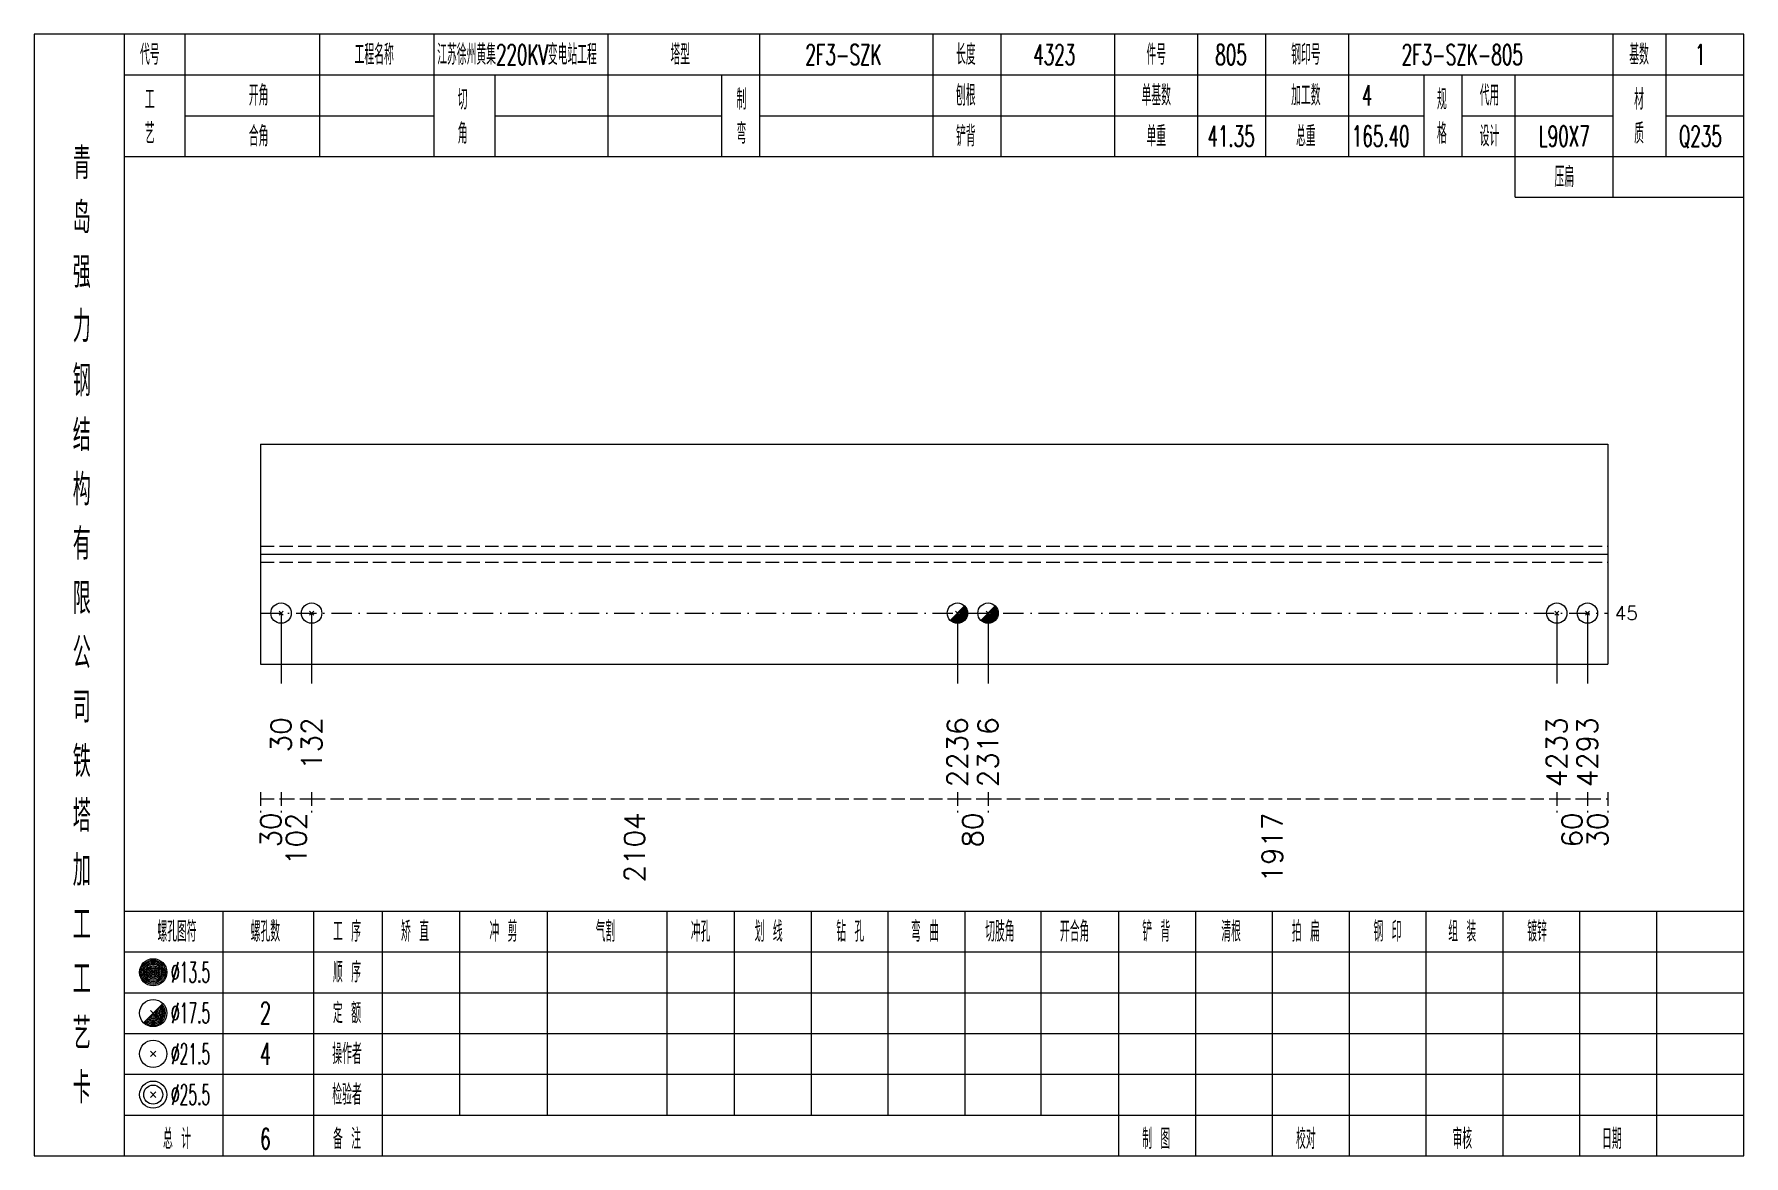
# Model space of a CAD drawing. Extents: x 0 to 4623, y -1159 to 4890.
# Drawn here: x 3114 to 3365.4, y 1575 to 1740 of the extents above; entities that cross this region are included whole.
import ezdxf
from ezdxf.enums import TextEntityAlignment as Align

# ---------------------------------------------------------------- set-up
doc = ezdxf.new("R2010")
doc.units = 0
doc.header["$MEASUREMENT"] = 0
doc.linetypes.add('一点画线', pattern=[5.2, 3, -1, 0.2, -1])
doc.linetypes.add('虚线', pattern=[2.75, 2, -0.75])
doc.layers.get('0').update_dxf_attribs({"linetype": 'CONTINUOUS', "lineweight": 25})
for name, color, linetype, lineweight in [('1', 7, 'CONTINUOUS', 25), ('4', 7, 'CONTINUOUS', 25), ('5', 7, 'CONTINUOUS', 25)]:
    doc.layers.add(name, color=color, linetype=linetype, lineweight=lineweight)
doc.styles.get("Standard").update_dxf_attribs({"font": 'simplex.shx', "width": 0.7, "height": 3, "bigfont": 'gbhzfs.shx'})

msp = doc.modelspace()

# ---------------------------------------------------------------- texts
at = {"color": 7, "linetype": 'Continuous', "lineweight": 13}
msp.add_text('45', height=2, dxfattribs=at).set_placement((3346.4, 1654.833), align=Align.MIDDLE_LEFT)
at = {"color": 8, "linetype": 'Continuous', "lineweight": 9}
for s, p in [('30', (3148.8, 1625.5)), ('102', (3152.55, 1625.5)), ('2104', (3202.282, 1625.5)), ('80', (3252.014, 1625.5)), ('1917', (3296.082, 1625.5)), ('60', (3340.15, 1625.5)), ('30', (3343.9, 1625.5))]:
    msp.add_text(s, height=3, rotation=90, dxfattribs=at).set_placement(p, align=Align.MIDDLE_RIGHT)
at = {"layer": '1', "color": 7, "linetype": 'Continuous', "lineweight": 13}
for s, p in [('30', (3150.3, 1639.5)), ('132', (3154.8, 1639.5)), ('2236', (3249.764, 1639.5)), ('2316', (3254.264, 1639.5)), ('4233', (3337.9, 1639.5)), ('4293', (3342.4, 1639.5))]:
    msp.add_text(s, height=3, rotation=90, dxfattribs=at).set_placement(p, align=Align.MIDDLE_RIGHT)
at = {"layer": '4', "color": 1, "linetype": 'Continuous', "lineweight": 13}
for s, height, width, p in [('代号', 3, 0.6, (3131, 1737)), ('工程名称', 3, 0.6, (3164, 1737)), ('江苏徐州黄集220KV变电站工程', 3, 0.6, (3185, 1737)), ('塔型', 3, 0.6, (3209, 1737)), ('2F3-SZK', 3, 0.6, (3233, 1737)), ('长度', 3, 0.6, (3251, 1737)), ('4323', 3, 0.6, (3264, 1737)), ('件号', 3, 0.6, (3279, 1737)), ('805', 3, 0.6, (3290, 1737)), ('钢印号', 3, 0.6, (3301, 1737)), ('2F3-SZK-805', 3, 0.6, (3324, 1737)), ('基数', 3, 0.6, (3350, 1737)), ('1', 3, 0.6, (3359, 1737)), ('开角', 3, 0.6, (3147, 1731)), ('制', 3, 0.6, (3218, 1730.4)), ('刨根', 3, 0.6, (3251, 1731)), ('单基数', 3, 0.6, (3279, 1731)), ('加工数', 3, 0.6, (3301, 1731)), ('4', 3, 0.6, (3310, 1731)), ('规', 3, 0.6, (3321, 1730.4)), ('代用', 3, 0.6, (3328, 1731)), ('材', 3, 0.6, (3350, 1730.4)), ('工', 3, 0.6, (3131, 1730.4)), ('切', 3, 0.6, (3177, 1730.4)), ('艺', 3, 0.6, (3131, 1725.4)), ('角', 3, 0.6, (3177, 1725.4)), ('弯', 3, 0.6, (3218, 1725.4)), ('格', 3, 0.6, (3321, 1725.4)), ('质', 3, 0.6, (3350, 1725.4)), ('合角', 3, 0.6, (3147, 1725)), ('铲背', 3, 0.6, (3251, 1725)), ('单重', 3, 0.6, (3279, 1725)), ('41.35', 3, 0.6, (3290, 1725)), ('总重', 3, 0.6, (3301, 1725)), ('165.40', 3, 0.6, (3312, 1725)), ('设计', 3, 0.6, (3328, 1725)), ('L90X7', 3, 0.6, (3339, 1725)), ('Q235', 3, 0.6, (3359, 1725)), ('青', 4.6, 0.8, (3121, 1721)), ('压扁', 3, 0.6, (3339, 1719)), ('岛', 4.6, 0.8, (3121, 1713)), ('强', 4.6, 0.8, (3121, 1705)), ('力', 4.6, 0.8, (3121, 1697)), ('钢', 4.6, 0.8, (3121, 1689)), ('结', 4.6, 0.8, (3121, 1681)), ('构', 4.6, 0.8, (3121, 1673)), ('有', 4.6, 0.8, (3121, 1665)), ('限', 4.6, 0.8, (3121, 1657)), ('公', 4.6, 0.8, (3121, 1649)), ('司', 4.6, 0.8, (3121, 1641)), ('铁', 4.6, 0.8, (3121, 1633)), ('塔', 4.6, 0.8, (3121, 1625)), ('加', 4.6, 0.8, (3121, 1617)), ('工', 4.6, 0.8, (3121, 1609)), ('螺孔图符', 3, 0.6, (3135, 1608)), ('螺孔数', 3, 0.6, (3148, 1608)), ('工 序', 3, 0.6, (3160, 1608)), ('矫 直', 3, 0.6, (3170, 1608)), ('冲 剪', 3, 0.6, (3183, 1608)), ('气割', 3, 0.6, (3198, 1608)), ('冲孔', 3, 0.6, (3212, 1608)), ('划 线', 3, 0.6, (3222, 1608)), ('钻 孔', 3, 0.6, (3234, 1608)), ('弯 曲', 3, 0.6, (3245, 1608)), ('切肢角', 3, 0.6, (3256, 1608)), ('开合角', 3, 0.6, (3267, 1608)), ('铲 背', 3, 0.6, (3279, 1608)), ('清根', 3, 0.6, (3290, 1608)), ('拍 扁', 3, 0.6, (3301, 1608)), ('钢 印', 3, 0.6, (3313, 1608)), ('组 装', 3, 0.6, (3324, 1608)), ('镀锌', 3, 0.6, (3335, 1608)), ('工', 4.6, 0.8, (3121, 1601)), ('%%C13.5', 3, 0.5, (3137, 1602)), ('顺 序', 3, 0.6, (3160, 1602)), ('%%C17.5', 3, 0.5, (3137, 1596)), ('2', 3.2, 0.6, (3148, 1596)), ('定 额', 3, 0.6, (3160, 1596)), ('艺', 4.6, 0.8, (3121, 1593)), ('%%C21.5', 3, 0.5, (3137, 1590)), ('4', 3.2, 0.6, (3148, 1590)), ('操作者', 3, 0.6, (3160, 1590)), ('卡', 4.6, 0.8, (3121, 1585)), ('%%C25.5', 3, 0.5, (3137, 1584)), ('检验者', 3, 0.6, (3160, 1584)), ('总 计', 3, 0.6, (3135, 1577.5)), ('6', 3, 0.6, (3148, 1577.5)), ('备 注', 3, 0.6, (3160, 1577.5)), ('制 图', 3, 0.6, (3279, 1577.5)), ('校对', 3, 0.6, (3301, 1577.5)), ('审核', 3, 0.6, (3324, 1577.5)), ('日期', 3, 0.6, (3346, 1577.5))]:
    msp.add_text(s, height=height, dxfattribs=dict(at, width=width)).set_placement(p, align=Align.MIDDLE_CENTER)

# ---------------------------------------------------------------- blocks, each defined once
blk = doc.blocks.new('孔21.5')
at = {"layer": '5', "color": 7, "linetype": 'Continuous', "lineweight": 13}
for p, q in [((-0.2, -0.2), (0.2, 0.2)), ((-0.2, 0.2), (0.2, -0.2))]:
    blk.add_line(p, q, dxfattribs=at)
blk.add_circle((0, 0), 1, dxfattribs=at)
blk = doc.blocks.new('孔17.5')
at = {"layer": '5', "color": 7, "linetype": 'Continuous', "lineweight": 13}
for p, q in [((-0.707, -0.707), (0.707, 0.707)), ((-0.2, 0.2), (0.2, -0.2))]:
    blk.add_line(p, q, dxfattribs=at)
blk.add_circle((0, 0), 1, dxfattribs=at)
for radius in [0.9, 0.8, 0.7, 0.6, 0.5, 0.4, 0.3, 0.2, 0.1]:
    blk.add_arc((0, 0), radius, 225, 45, dxfattribs=at)

# ---------------------------------------------------------------- linework, layer by layer
at = {"color": 7, "linetype": 'Continuous', "lineweight": 18}
for p, q in [((3147.3, 1679.667), (3147.3, 1647.333)), ((3147.3, 1679.667), (3345.4, 1679.667)), ((3345.4, 1679.667), (3345.4, 1647.333)), ((3147.3, 1663.5), (3345.4, 1663.5))]:
    msp.add_line(p, q, dxfattribs=at)
at = {"color": 1, "linetype": '虚线', "lineweight": 18}
for p, q in [((3147.3, 1664.667), (3345.4, 1664.667)), ((3147.3, 1662.333), (3345.4, 1662.333))]:
    msp.add_line(p, q, dxfattribs=at)
at = {"color": 3, "linetype": '一点画线', "lineweight": 13}
msp.add_line((3147.3, 1654.833), (3345.4, 1654.833), dxfattribs=at)
at = {"color": 7, "linetype": 'Continuous', "lineweight": 13}
for p, q in [((3150.3, 1654.833), (3150.3, 1644.5)), ((3154.8, 1654.833), (3154.8, 1644.5)), ((3249.764, 1654.833), (3249.764, 1644.5)), ((3254.264, 1654.833), (3254.264, 1644.5)), ((3337.9, 1654.833), (3337.9, 1644.5)), ((3342.4, 1654.833), (3342.4, 1644.5))]:
    msp.add_line(p, q, dxfattribs=at)
at = {"color": 8, "linetype": '虚线', "lineweight": 9}
for p, q in [((3147.3, 1628.5), (3147.3, 1625.5)), ((3147.3, 1627.5), (3150.3, 1627.5)), ((3150.3, 1628.5), (3150.3, 1625.5)), ((3150.3, 1628.5), (3150.3, 1625.5)), ((3150.3, 1627.5), (3154.8, 1627.5)), ((3154.8, 1628.5), (3154.8, 1625.5)), ((3154.8, 1628.5), (3154.8, 1625.5)), ((3154.8, 1627.5), (3249.764, 1627.5)), ((3249.764, 1628.5), (3249.764, 1625.5)), ((3249.764, 1628.5), (3249.764, 1625.5)), ((3249.764, 1627.5), (3254.264, 1627.5)), ((3254.264, 1628.5), (3254.264, 1625.5)), ((3254.264, 1628.5), (3254.264, 1625.5)), ((3254.264, 1627.5), (3337.9, 1627.5)), ((3337.9, 1628.5), (3337.9, 1625.5)), ((3337.9, 1628.5), (3337.9, 1625.5)), ((3337.9, 1627.5), (3342.4, 1627.5)), ((3342.4, 1628.5), (3342.4, 1625.5)), ((3342.4, 1628.5), (3342.4, 1625.5)), ((3342.4, 1627.5), (3345.4, 1627.5)), ((3345.4, 1628.5), (3345.4, 1625.5))]:
    msp.add_line(p, q, dxfattribs=at)
at = {"layer": '1', "color": 7, "linetype": 'Continuous', "lineweight": 18}
msp.add_line((3147.3, 1647.333), (3345.4, 1647.333), dxfattribs=at)
at = {"layer": '4', "color": 1, "linetype": 'Continuous', "lineweight": 18}
for p, q in [((3127.3, 1575), (3127.3, 1740)), ((3136.2, 1722), (3136.2, 1740)), ((3156, 1722), (3156, 1740)), ((3172.8, 1722), (3172.8, 1740)), ((3198.4, 1722), (3198.4, 1740)), ((3220.7, 1722), (3220.7, 1740)), ((3246.2, 1722), (3246.2, 1740)), ((3256.2, 1722), (3256.2, 1740)), ((3272.9, 1722), (3272.9, 1740)), ((3285.1, 1722), (3285.1, 1740)), ((3295.1, 1722), (3295.1, 1740)), ((3307.3, 1722), (3307.3, 1740)), ((3346.2, 1716), (3346.2, 1740)), ((3354, 1722), (3354, 1740)), ((3127.3, 1734), (3365.4, 1734)), ((3181.8, 1722), (3181.8, 1734)), ((3215.1, 1722), (3215.1, 1734)), ((3318.4, 1722), (3318.4, 1734)), ((3324, 1722), (3324, 1734)), ((3331.8, 1716), (3331.8, 1734)), ((3136.2, 1728), (3172.8, 1728)), ((3181.8, 1728), (3215.1, 1728)), ((3220.7, 1728), (3318.4, 1728)), ((3324, 1728), (3346.2, 1728)), ((3354, 1728), (3365.4, 1728)), ((3127.3, 1722), (3365.4, 1722)), ((3331.8, 1716), (3365.4, 1716)), ((3127.3, 1611), (3365.4, 1611)), ((3141.8, 1575), (3141.8, 1611)), ((3155.1, 1575), (3155.1, 1611)), ((3165.2, 1575), (3165.2, 1611)), ((3176.6, 1581), (3176.6, 1611)), ((3189.5, 1581), (3189.5, 1611)), ((3207.1, 1581), (3207.1, 1611)), ((3217, 1581), (3217, 1611)), ((3228.3, 1581), (3228.3, 1611)), ((3239.6, 1581), (3239.6, 1611)), ((3250.9, 1581), (3250.9, 1611)), ((3262.1, 1581), (3262.1, 1611)), ((3273.5, 1581), (3273.5, 1611)), ((3284.8, 1581), (3284.8, 1611)), ((3296.1, 1581), (3296.1, 1611)), ((3307.4, 1581), (3307.4, 1611)), ((3318.7, 1581), (3318.7, 1611)), ((3330, 1581), (3330, 1611)), ((3341.3, 1581), (3341.3, 1611)), ((3352.6, 1581), (3352.6, 1611)), ((3127.3, 1605), (3365.4, 1605)), ((3127.3, 1599), (3365.4, 1599)), ((3127.3, 1593), (3365.4, 1593)), ((3127.3, 1587), (3365.4, 1587)), ((3127.3, 1581), (3365.4, 1581)), ((3273.5, 1575), (3273.5, 1581)), ((3284.8, 1575), (3284.8, 1581)), ((3296.1, 1575), (3296.1, 1581)), ((3307.4, 1575), (3307.4, 1581)), ((3318.7, 1575), (3318.7, 1581)), ((3330, 1575), (3330, 1581)), ((3341.3, 1575), (3341.3, 1581)), ((3352.6, 1575), (3352.6, 1581))]:
    msp.add_line(p, q, dxfattribs=at)
at = {"layer": '4', "color": 7, "linetype": 'Continuous', "lineweight": 13}
for p, q in [((3131.3, 1601.8), (3131.7, 1602.2)), ((3131.7, 1601.8), (3131.3, 1602.2)), ((3130.086, 1594.586), (3132.914, 1597.414)), ((3131.1, 1596.4), (3131.9, 1595.6)), ((3131.1, 1589.6), (3131.9, 1590.4)), ((3131.1, 1590.4), (3131.9, 1589.6)), ((3131.1, 1583.6), (3131.9, 1584.4)), ((3131.1, 1584.4), (3131.9, 1583.6))]:
    msp.add_line(p, q, dxfattribs=at)
at = {"layer": '4', "color": 1, "linetype": 'Continuous', "lineweight": 18}
msp.add_lwpolyline([(3114, 1740), (3114, 1575), (3365.4, 1575), (3365.4, 1740)], close=True, dxfattribs=at)
at = {"layer": '4', "color": 7, "linetype": 'Continuous', "lineweight": 13}
for centre, radius in [((3131.5, 1602), 2), ((3131.5, 1602), 1.8), ((3131.5, 1602), 1.6), ((3131.5, 1602), 1.4), ((3131.5, 1602), 1.2), ((3131.5, 1602), 1), ((3131.5, 1602), 0.8), ((3131.5, 1602), 0.6), ((3131.5, 1602), 0.4), ((3131.5, 1602), 0.2), ((3131.5, 1596), 2), ((3131.5, 1590), 2), ((3131.5, 1584), 2), ((3131.5, 1584), 1.4)]:
    msp.add_circle(centre, radius, dxfattribs=at)
for radius in [1.8, 1.6, 1.4, 1.2, 1, 0.8, 0.6, 0.4, 0.2]:
    msp.add_arc((3131.5, 1596), radius, 225, 45, dxfattribs=at)

# ---------------------------------------------------------------- block references
at = {"layer": '1', "color": 7, "linetype": 'Continuous', "lineweight": 13, "xscale": 1.5, "yscale": 1.5, "zscale": 1.5}
for name, p in [('孔21.5', (3150.3, 1654.833)), ('孔21.5', (3154.8, 1654.833)), ('孔17.5', (3249.764, 1654.833)), ('孔17.5', (3254.264, 1654.833)), ('孔21.5', (3337.9, 1654.833)), ('孔21.5', (3342.4, 1654.833))]:
    msp.add_blockref(name, p, dxfattribs=at)

msp.set_redraw_order([(e.dxf.handle, doc.entitydb.next_handle()) for e in msp.query("TEXT MTEXT ATTDEF DIMENSION ARC_DIMENSION")])  # texts and dimensions are drawn at this point

doc.saveas('drawing.dxf')
